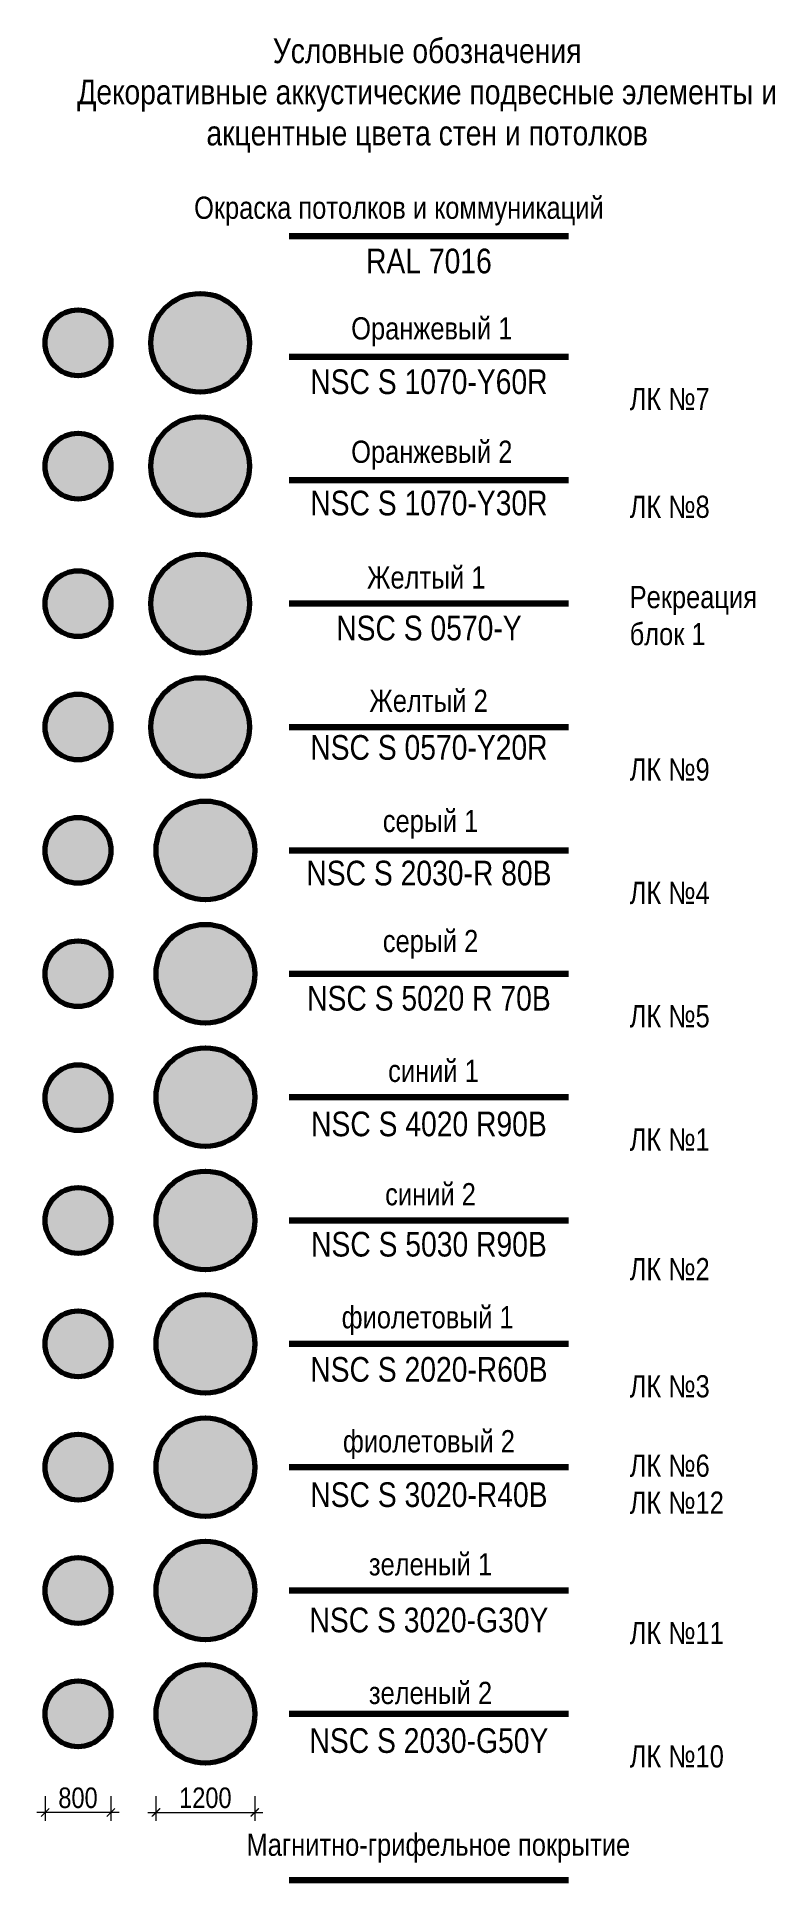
# Model space of a CAD drawing. Header units: millimetres. Extents: x -328335 to 1212475, y -208171 to 164144.
# Drawn here: x -43054 to -34081, y 57532 to 79946 of the extents above; entities that cross this region are included whole.
import ezdxf

# ---------------------------------------------------------------- set-up
doc = ezdxf.new("R2010")
doc.units = ezdxf.units.MM
doc.header["$LTSCALE"] = 0.5
doc.layers.get('Defpoints').update_dxf_attribs({"color": 140})
for name, color, linetype, lineweight in [('АИ_Текст', 7, 'Continuous', 13), ('АЦ_Бафы', 8, 'Continuous', 0), ('АЦ_Стены', 8, 'Continuous', 70)]:
    doc.layers.add(name, color=color, linetype=linetype, lineweight=lineweight)
doc.styles.add('style1', font='ARIALN.TTF')
doc.dimstyles.new('Dim100_ареал', dxfattribs={"dimscale": 100, "dimtxt": 2.5, "dimasz": 1, "dimexe": 1, "dimexo": 1, "dimgap": 0.5, "dimtad": 1, "dimzin": 12, "dimdsep": 46, "dimtxsty": 'style1', "dimblk": 'ARCHTICK', "dimcen": 1, "dimdle": 1, "dimaunit": 1, "dimadec": 0, "dimazin": 3, "dimtfac": 1, "dimtmove": 1, "dimatfit": 3, "dimldrblk": 'OPEN30', "dimfxl": 2, "dimfxlon": 1, "dimtolj": 1, "dimtzin": 0, "dimlwd": 5, "dimlwe": 5, "dimarcsym": 0})

msp = doc.modelspace()

# ---------------------------------------------------------------- texts
at = {"layer": 'АИ_Текст', "transparency": 33554653, "style": 'style1'}
for s, insert, char_height, width, attachment_point in [('Условные обозначения\\PДекоративные аккустические подвесные элементы и акцентные цвета стен и потолков', (-38310.14, 79232.792), 300, 9332.30572, 5), ('Окраска потолков и коммуникаций', (-38653.624, 77827.95), 270, 5410.12964, 5), ('Оранжевый 1', (-38253.995, 76360.52), 270, 3327, 5), ('ЛК №7', (-35848.559, 75677.591), 270, 1888.44216, 1), ('Оранжевый 2', (-38253.995, 74860.52), 270, 3327, 5), ('ЛК №8', (-35848.559, 74367.05), 270, 1888.44216, 1), ('Желтый 1', (-38321.315, 73370.898), 270, 1888.44216, 5), ('Рекреация блок 1', (-35848.559, 73269.408), 270, 1888.44216, 1), ('Желтый 2', (-38293.315, 71870.898), 270, 1888.44216, 5), ('ЛК №9', (-35848.559, 71172.438), 270, 1888.44216, 1), ('серый 1', (-38269.315, 70370.898), 270, 1888.44216, 5), ('ЛК №4', (-35848.559, 69672.438), 270, 1888.44216, 1), ('серый 2', (-38269.315, 68910.898), 270, 1888.44216, 5), ('ЛК №5', (-35848.559, 68172.438), 270, 1888.44216, 1), ('синий 1', (-38233.315, 67370.898), 270, 1888.44216, 5), ('ЛК №1', (-35848.559, 66672.438), 270, 1888.44216, 1), ('синий 2', (-38269.315, 65870.898), 270, 1888.44216, 5), ('ЛК №2', (-35848.559, 65096.87), 270, 1888.44216, 1), ('фиолетовый 1', (-38303.995, 64336.52), 270, 3427, 5), ('ЛК №3', (-35848.559, 63672.438), 270, 1888.44216, 1), ('фиолетовый 2', (-38288.684, 62828.52), 270, 3396.37765, 5), ('ЛК №6 \\PЛК №12', (-35848.559, 62707.245), 270, 1888.44216, 1), ('зеленый 1', (-38269.315, 61370.898), 270, 1888.44216, 5), ('ЛК №11', (-35848.559, 60672.438), 270, 1888.44216, 1), ('зеленый 2', (-38269.315, 59806.898), 270, 1888.44216, 5), ('ЛК №10', (-35848.559, 59172.438), 270, 1888.44216, 1), ('Магнитно-грифельное покрытие', (-38174.121, 57922.017), 270, 6091.80057, 5)]:
    msp.add_mtext(s, dxfattribs=dict(at, insert=insert, char_height=char_height, width=width, attachment_point=attachment_point))
at = {"layer": 'АИ_Текст', "color": 0, "transparency": 33554653, "char_height": 300, "width": 3396.37765, "attachment_point": 5, "style": 'style1'}
for s, insert in [('\\pxa0.66667;{\\C240;\\c2367469;RAL 7016}', (-38288.684, 77218.453)), ('\\pxa0.66667;{\\C240;\\c2367469;NSC S 1070-Y60R}', (-38288.684, 75751.054)), ('\\pxa0.66667;{\\C240;\\c2367469;NSC S 1070-Y30R}', (-38288.684, 74275.647)), ('\\pxa0.66667;{\\C240;\\c2367469;NSC S 0570-Y}', (-38288.684, 72755.712)), ('\\pxa0.66667;{\\C240;\\c2367469;NSC S 0570-Y20R}', (-38288.684, 71303.955)), ('\\pxa0.66667;{\\C240;\\c2367469;NSC S 2030-R 80B}', (-38288.684, 69775.932)), ('\\pxa0.66667;{\\C240;\\c2367469;NSC S 5020 R 70В}', (-38288.684, 68253.825)), ('\\pxa0.66667;{\\C240;\\c2367469;NSC S 4020 R90B}', (-38288.684, 66725.802)), ('\\pxa0.66667;{\\C240;\\c2367469;NSC S 5030\\C256; \\C240;\\c2367469;R90B}', (-38288.684, 65262.848)), ('\\pxa0.66667;{\\C240;\\c2367469;NSC S 2020-R60B}', (-38288.684, 63740.74)), ('\\pxa0.66667;{\\C240;\\c2367469;NSC S 3020-R40B}', (-38288.684, 62217.679)), ('\\pxa0.66667;{\\C240;\\c2367469;NSC S 3020-G30Y}', (-38288.684, 60693.856)), ('\\pxa0.66667;{\\C240;\\c2367469;NSC S 2030-G50Y}', (-38288.684, 59227.656))]:
    msp.add_mtext(s, dxfattribs=dict(at, insert=insert))

# ---------------------------------------------------------------- blocks, each defined once
blk = doc.blocks.new('Баф_Ор-2_1200')
at = {"layer": 'АЦ_Стены', "true_color": 0xdc8b09}
h = blk.add_hatch(color=42, dxfattribs=at)
h.dxf.hatch_style = 1
h.paths.add_polyline_path([(600, 0, 1), (-600, 0, 1)])
at = {"layer": 'АЦ_Стены', "color": 42, "true_color": 0xdc8b09}
blk.add_circle((0, 0), 600, dxfattribs=at)
blk = doc.blocks.new('Баф_ж1_1200')
at = {"layer": 'АЦ_Стены', "true_color": 0xfad500}
h = blk.add_hatch(color=40, dxfattribs=at)
h.dxf.hatch_style = 1
h.paths.add_polyline_path([(600, 0, 1), (-600, 0, 1)])
at = {"layer": 'АЦ_Стены', "color": 40, "true_color": 0xfad500}
blk.add_circle((0, 0), 600, dxfattribs=at)
blk = doc.blocks.new('Баф_ж2_1200')
at = {"layer": 'АЦ_Стены', "true_color": 0xfdb230}
h = blk.add_hatch(color=40, dxfattribs=at)
h.dxf.hatch_style = 1
h.paths.add_polyline_path([(600, 0, 1), (-600, 0, 1)])
at = {"layer": 'АЦ_Стены', "color": 40, "true_color": 0xfdb230}
blk.add_circle((0, 0), 600, dxfattribs=at)
blk = doc.blocks.new('Баф_сер1_1200')
at = {"layer": 'АЦ_Стены', "true_color": 0x80abd1}
h = blk.add_hatch(color=143, dxfattribs=at)
h.dxf.hatch_style = 1
h.paths.add_polyline_path([(600, 0, 1), (-600, 0, 1)])
at = {"layer": 'АЦ_Стены', "color": 143, "true_color": 0x80abd1}
blk.add_circle((0, 0), 600, dxfattribs=at)
blk = doc.blocks.new('Баф_сер2_1200')
at = {"layer": 'АЦ_Стены', "true_color": 0x545671}
h = blk.add_hatch(color=251, dxfattribs=at)
h.dxf.hatch_style = 1
h.paths.add_polyline_path([(600, -13, 1), (-600, -13, 1)])
at = {"layer": 'АЦ_Стены', "color": 251, "true_color": 0x545671}
blk.add_circle((0, -13), 600, dxfattribs=at)
blk = doc.blocks.new('Баф_син1_1200')
at = {"layer": 'АЦ_Стены', "true_color": 0x5c7384}
h = blk.add_hatch(color=155, dxfattribs=at)
h.dxf.hatch_style = 1
h.paths.add_polyline_path([(600, 0, 1), (-600, 0, 1)])
at = {"layer": 'АЦ_Стены', "color": 155, "true_color": 0x5c7384}
blk.add_circle((0, 0), 600, dxfattribs=at)
blk = doc.blocks.new('Баф_син2_1200')
at = {"layer": 'АЦ_Стены', "true_color": 0x24526e}
h = blk.add_hatch(color=167, dxfattribs=at)
h.dxf.hatch_style = 1
h.paths.add_polyline_path([(600, 0, 1), (-600, 0, 1)])
at = {"layer": 'АЦ_Стены', "color": 167, "true_color": 0x24526e}
blk.add_circle((0, 0), 600, dxfattribs=at)
blk = doc.blocks.new('Баф_ф1_1200')
at = {"layer": 'АЦ_Стены', "true_color": 0x9e6b9d}
h = blk.add_hatch(color=215, dxfattribs=at)
h.dxf.hatch_style = 1
h.paths.add_polyline_path([(600, 0, 1), (-600, 0, 1)])
at = {"layer": 'АЦ_Стены', "color": 215, "true_color": 0x9e6b9d}
blk.add_circle((0, 0), 600, dxfattribs=at)
blk = doc.blocks.new('Баф_ф2_1200')
at = {"layer": 'АЦ_Стены', "true_color": 0x96435f}
h = blk.add_hatch(color=245, dxfattribs=at)
h.dxf.hatch_style = 1
h.paths.add_polyline_path([(600, 0, 1), (-600, 0, 1)])
at = {"layer": 'АЦ_Стены', "color": 245, "true_color": 0x96435f}
blk.add_circle((0, 0), 600, dxfattribs=at)
blk = doc.blocks.new('Баф_зел1_1200')
at = {"layer": 'АЦ_Стены', "true_color": 0x5d8038}
h = blk.add_hatch(color=77, dxfattribs=at)
h.dxf.hatch_style = 1
h.paths.add_polyline_path([(600, 0, 1), (-600, 0, 1)])
at = {"layer": 'АЦ_Стены', "color": 77, "true_color": 0x5d8038}
blk.add_circle((0, 0), 600, dxfattribs=at)
blk = doc.blocks.new('Баф_зел2_1200')
at = {"layer": 'АЦ_Стены', "true_color": 0x73b400}
h = blk.add_hatch(color=64, dxfattribs=at)
h.dxf.hatch_style = 1
h.paths.add_polyline_path([(600, 0, 1), (-600, 0, 1)])
at = {"layer": 'АЦ_Стены', "color": 64, "true_color": 0x73b400}
blk.add_circle((0, 0), 600, dxfattribs=at)
blk = doc.blocks.new('Баф_ор2_800')
at = {"layer": 'АЦ_Стены', "true_color": 0xdc8b09}
h = blk.add_hatch(color=42, dxfattribs=at)
h.dxf.hatch_style = 1
h.paths.add_polyline_path([(400, 0, 1), (-400, 0, 1)])
at = {"layer": 'АЦ_Стены', "color": 42, "true_color": 0xdc8b09}
blk.add_circle((0, 0), 400, dxfattribs=at)
blk = doc.blocks.new('Баф_ж1_800')
at = {"layer": 'АЦ_Стены', "true_color": 0xfad500}
h = blk.add_hatch(color=40, dxfattribs=at)
h.dxf.hatch_style = 1
h.paths.add_polyline_path([(400, 0, 1), (-400, 0, 1)])
at = {"layer": 'АЦ_Стены', "color": 40, "true_color": 0xfad500}
blk.add_circle((0, 0), 400, dxfattribs=at)
blk = doc.blocks.new('Баф_ж2_800')
at = {"layer": 'АЦ_Стены', "true_color": 0xfdb230}
h = blk.add_hatch(color=40, dxfattribs=at)
h.dxf.hatch_style = 1
h.paths.add_polyline_path([(400, 0, 1), (-400, 0, 1)])
at = {"layer": 'АЦ_Стены', "color": 40, "true_color": 0xfdb230}
blk.add_circle((0, 0), 400, dxfattribs=at)
blk = doc.blocks.new('Баф_сер1_800')
at = {"layer": 'АЦ_Стены', "true_color": 0x80abd1}
h = blk.add_hatch(color=143, dxfattribs=at)
h.dxf.hatch_style = 1
h.paths.add_polyline_path([(400, 0, 1), (-400, 0, 1)])
at = {"layer": 'АЦ_Стены', "color": 143, "true_color": 0x80abd1}
blk.add_circle((0, 0), 400, dxfattribs=at)
blk = doc.blocks.new('Баф_сер2_800')
at = {"layer": 'АЦ_Стены', "true_color": 0x545671}
h = blk.add_hatch(color=251, dxfattribs=at)
h.dxf.hatch_style = 1
h.paths.add_polyline_path([(400, 0, 1), (-400, 0, 1)])
at = {"layer": 'АЦ_Стены', "color": 251, "true_color": 0x545671}
blk.add_circle((0, 0), 400, dxfattribs=at)
blk = doc.blocks.new('Баф_син1_800')
at = {"layer": 'АЦ_Стены', "true_color": 0x5c7384}
h = blk.add_hatch(color=155, dxfattribs=at)
h.dxf.hatch_style = 1
h.paths.add_polyline_path([(400, 0, 1), (-400, 0, 1)])
at = {"layer": 'АЦ_Стены', "color": 155, "true_color": 0x5c7384}
blk.add_circle((0, 0), 400, dxfattribs=at)
blk = doc.blocks.new('Баф_син2_800')
at = {"layer": 'АЦ_Стены', "true_color": 0x24526e}
h = blk.add_hatch(color=167, dxfattribs=at)
h.dxf.hatch_style = 1
h.paths.add_polyline_path([(400, 0, 1), (-400, 0, 1)])
at = {"layer": 'АЦ_Стены', "color": 167, "true_color": 0x24526e}
blk.add_circle((0, 0), 400, dxfattribs=at)
blk = doc.blocks.new('Баф_ф1_800')
at = {"layer": 'АЦ_Стены', "true_color": 0x9e6b9d}
h = blk.add_hatch(color=215, dxfattribs=at)
h.dxf.hatch_style = 1
h.paths.add_polyline_path([(400, 0, 1), (-400, 0, 1)])
at = {"layer": 'АЦ_Стены', "color": 215, "true_color": 0x9e6b9d}
blk.add_circle((0, 0), 400, dxfattribs=at)
blk = doc.blocks.new('Баф_ф2_800')
at = {"layer": 'АЦ_Стены', "true_color": 0x96435f}
h = blk.add_hatch(color=245, dxfattribs=at)
h.dxf.hatch_style = 1
h.paths.add_polyline_path([(400, 0, 1), (-400, 0, 1)])
at = {"layer": 'АЦ_Стены', "color": 245, "true_color": 0x96435f}
blk.add_circle((0, 0), 400, dxfattribs=at)
blk = doc.blocks.new('Баф_зел1_800')
at = {"layer": 'АЦ_Стены', "true_color": 0x5d8038}
h = blk.add_hatch(color=77, dxfattribs=at)
h.dxf.hatch_style = 1
h.paths.add_polyline_path([(400, 0, 1), (-400, 0, 1)])
at = {"layer": 'АЦ_Стены', "color": 77, "true_color": 0x5d8038}
blk.add_circle((0, 0), 400, dxfattribs=at)
blk = doc.blocks.new('Баф_зел2_800')
at = {"layer": 'АЦ_Стены', "true_color": 0x73b400}
h = blk.add_hatch(color=64, dxfattribs=at)
h.dxf.hatch_style = 1
h.paths.add_polyline_path([(400, 0, 1), (-400, 0, 1)])
at = {"layer": 'АЦ_Стены', "color": 64, "true_color": 0x73b400}
blk.add_circle((0, 0), 400, dxfattribs=at)
blk = doc.blocks.new('Баф_ор1_800')
at = {"layer": 'АЦ_Стены', "true_color": 0xee6119}
h = blk.add_hatch(color=32, dxfattribs=at)
h.dxf.hatch_style = 1
h.paths.add_polyline_path([(400, 0, 1), (-400, 0, 1)])
at = {"layer": 'АЦ_Стены', "color": 32, "true_color": 0xee6119}
blk.add_circle((0, 0), 400, dxfattribs=at)
blk = doc.blocks.new('Баф_Ор-1_1200')
at = {"layer": 'АЦ_Стены', "true_color": 0xee6119}
h = blk.add_hatch(color=32, dxfattribs=at)
h.dxf.hatch_style = 1
h.paths.add_polyline_path([(600, 0, 1), (-600, 0, 1)])
at = {"layer": 'АЦ_Стены', "color": 32, "true_color": 0xee6119}
blk.add_circle((0, 0), 600, dxfattribs=at)
blk = doc.blocks.new('_ArchTick')
at = {"color": 0, "linetype": 'ByBlock', "const_width": 0.15}
blk.add_lwpolyline([(-0.5, -0.5), (0.5, 0.5)], dxfattribs=at)
blk = doc.blocks.new('*D689')
at = {"layer": 'Defpoints', "color": 0, "transparency": 16777216}
for p in [(-41606, 59554), (-40406, 59554), (-40406, 58355)]:
    blk.add_point(p, dxfattribs=at)
at = {"layer": 'АЦ_Стены', "color": 0, "lineweight": 5, "transparency": 16777216}
for p, q in [((-41606, 58555), (-41606, 58255)), ((-40406, 58555), (-40406, 58255)), ((-41706, 58355), (-40306, 58355))]:
    blk.add_line(p, q, dxfattribs=at)
at = {"layer": 'АЦ_Стены', "color": 0, "lineweight": 5, "transparency": 16777216, "xscale": 100, "yscale": 100, "zscale": 100, "rotation": 180}
blk.add_blockref('_ArchTick', (-41606, 58355), dxfattribs=at)
at = {"layer": 'АЦ_Стены', "color": 0, "lineweight": 5, "transparency": 16777216, "xscale": 100, "yscale": 100, "zscale": 100}
blk.add_blockref('_ArchTick', (-40406, 58355), dxfattribs=at)
at = {"layer": 'АЦ_Стены', "color": 0, "lineweight": 0, "transparency": 16777216, "insert": (-41006, 58532), "char_height": 250, "attachment_point": 5, "style": 'style1'}
blk.add_mtext('\\A1;1200', dxfattribs=at)
blk = doc.blocks.new('_Open30')
at = {"color": 0, "linetype": 'ByBlock', "lineweight": -2}
for p, q in [((-1, 0.27), (0, 0)), ((0, 0), (-1, -0.27)), ((0, 0), (-1, 0))]:
    blk.add_line(p, q, dxfattribs=at)
blk = doc.blocks.new('*D690')
at = {"layer": 'Defpoints', "color": 0, "transparency": 16777216}
for p in [(-42954, 59554), (-42154, 59554), (-42954, 58355)]:
    blk.add_point(p, dxfattribs=at)
at = {"layer": 'АЦ_Стены', "color": 0, "lineweight": 5, "transparency": 16777216}
for p, q in [((-42954, 58555), (-42954, 58255)), ((-42154, 58555), (-42154, 58255)), ((-42054, 58355), (-43054, 58355))]:
    blk.add_line(p, q, dxfattribs=at)
at = {"layer": 'АЦ_Стены', "color": 0, "lineweight": 5, "transparency": 16777216, "xscale": 100, "yscale": 100, "zscale": 100, "rotation": 180}
blk.add_blockref('_ArchTick', (-42954, 58355), dxfattribs=at)
at = {"layer": 'АЦ_Стены', "color": 0, "lineweight": 5, "transparency": 16777216, "xscale": 100, "yscale": 100, "zscale": 100}
blk.add_blockref('_ArchTick', (-42154, 58355), dxfattribs=at)
at = {"layer": 'АЦ_Стены', "color": 0, "lineweight": 0, "transparency": 16777216, "insert": (-42554, 58532), "char_height": 250, "attachment_point": 5, "style": 'style1'}
blk.add_mtext('\\A1;800', dxfattribs=at)

# ---------------------------------------------------------------- dimensions: what is measured, and where the dimension line sits
at = {"layer": 'АЦ_Стены', "lineweight": 0, "transparency": 33554653}
for base, p1, p2, picture, middle in [((-42953.687, 58354.749), (-42153.687, 59553.955), (-42953.687, 59553.955), '*D690', (-42553.687, 58532.392)), ((-40405.875, 58354.749), (-41605.875, 59553.955), (-40405.875, 59553.955), '*D689', (-41005.875, 58532.392))]:
    dim = msp.add_linear_dim(base=base, p1=p1, p2=p2, dimstyle='Dim100_ареал', dxfattribs=at)
    dim.commit()
    dim.dimension.update_dxf_attribs({"geometry": picture, "text_midpoint": middle})

# ---------------------------------------------------------------- linework, layer by layer
at = {"layer": 'АЦ_Стены', "color": 250, "lineweight": 100, "true_color": 0x383e42, "transparency": 33554653}
msp.add_lwpolyline([(-36590.495, 77521.355), (-39986.873, 77521.355)], dxfattribs=at)
at = {"layer": 'АЦ_Стены', "color": 32, "lineweight": 100, "true_color": 0xee6119, "transparency": 33554653}
msp.add_lwpolyline([(-36590.495, 76053.955), (-39986.873, 76053.955)], dxfattribs=at)
at = {"layer": 'АЦ_Стены', "color": 42, "lineweight": 100, "true_color": 0xdc8b09, "transparency": 33554653}
msp.add_lwpolyline([(-36590.495, 74553.955), (-39986.873, 74553.955)], dxfattribs=at)
at = {"layer": 'АЦ_Стены', "color": 40, "lineweight": 100, "true_color": 0xfad500, "transparency": 33554653}
msp.add_lwpolyline([(-36590.495, 73053.955), (-39986.873, 73053.955)], dxfattribs=at)
at = {"layer": 'АЦ_Стены', "color": 40, "lineweight": 100, "true_color": 0xfdb230, "transparency": 33554653}
msp.add_lwpolyline([(-36590.495, 71553.955), (-39986.873, 71553.955)], dxfattribs=at)
at = {"layer": 'АЦ_Стены', "color": 143, "lineweight": 100, "true_color": 0x80abd1, "transparency": 33554653}
msp.add_lwpolyline([(-36590.495, 70053.955), (-39986.873, 70053.955)], dxfattribs=at)
at = {"layer": 'АЦ_Стены', "color": 251, "lineweight": 100, "true_color": 0x545671, "transparency": 33554653}
msp.add_lwpolyline([(-36590.495, 68553.955), (-39986.873, 68553.955)], dxfattribs=at)
at = {"layer": 'АЦ_Стены', "color": 155, "lineweight": 100, "true_color": 0x5c7384, "transparency": 33554653}
msp.add_lwpolyline([(-36590.495, 67053.955), (-39986.873, 67053.955)], dxfattribs=at)
at = {"layer": 'АЦ_Стены', "color": 167, "lineweight": 100, "true_color": 0x24526e, "transparency": 33554653}
msp.add_lwpolyline([(-36590.495, 65553.955), (-39986.873, 65553.955)], dxfattribs=at)
at = {"layer": 'АЦ_Стены', "color": 215, "lineweight": 100, "true_color": 0x9e6b9d, "transparency": 33554653}
msp.add_lwpolyline([(-36590.495, 64053.955), (-39986.873, 64053.955)], dxfattribs=at)
at = {"layer": 'АЦ_Стены', "color": 245, "lineweight": 100, "true_color": 0x96435f, "transparency": 33554653}
msp.add_lwpolyline([(-36590.495, 62553.955), (-39986.873, 62553.955)], dxfattribs=at)
at = {"layer": 'АЦ_Стены', "color": 77, "lineweight": 100, "true_color": 0x5d8038, "transparency": 33554653}
msp.add_lwpolyline([(-36590.495, 61053.955), (-39986.873, 61053.955)], dxfattribs=at)
at = {"layer": 'АЦ_Стены', "color": 64, "lineweight": 100, "true_color": 0x73b400, "transparency": 33554653}
msp.add_lwpolyline([(-36590.495, 59553.955), (-39986.873, 59553.955)], dxfattribs=at)
at = {"layer": 'АЦ_Стены', "color": 7, "lineweight": 100, "transparency": 33554653}
msp.add_lwpolyline([(-36590.495, 57532.234), (-39986.873, 57532.234)], dxfattribs=at)

# ---------------------------------------------------------------- block references
at = {"layer": 'АЦ_Бафы', "transparency": 33554653}
for name, p in [('Баф_Ор-1_1200', (-41069.317, 76226.328)), ('Баф_ор1_800', (-42553.687, 76226.328)), ('Баф_Ор-2_1200', (-41069.317, 74726.328)), ('Баф_ор2_800', (-42553.687, 74726.328)), ('Баф_ж1_1200', (-41069.317, 73053.955)), ('Баф_ж1_800', (-42553.687, 73053.955)), ('Баф_ж2_800', (-42553.687, 71553.955)), ('Баф_ж2_1200', (-41069.317, 71553.955)), ('Баф_сер1_1200', (-41005.875, 70053.955)), ('Баф_сер1_800', (-42553.687, 70053.955)), ('Баф_сер2_1200', (-41005.875, 68566.955)), ('Баф_сер2_800', (-42553.687, 68553.955)), ('Баф_син1_1200', (-41005.875, 67053.955)), ('Баф_син1_800', (-42553.687, 67046.292)), ('Баф_син2_1200', (-41005.875, 65553.955)), ('Баф_син2_800', (-42553.687, 65553.955)), ('Баф_ф1_1200', (-41005.875, 64053.955)), ('Баф_ф1_800', (-42553.687, 64053.955)), ('Баф_ф2_1200', (-41005.875, 62553.955)), ('Баф_ф2_800', (-42553.687, 62553.955)), ('Баф_зел1_1200', (-41005.875, 61053.955)), ('Баф_зел1_800', (-42553.687, 61053.955)), ('Баф_зел2_1200', (-41005.875, 59553.955)), ('Баф_зел2_800', (-42553.687, 59553.955))]:
    msp.add_blockref(name, p, dxfattribs=at)

msp.set_redraw_order([(e.dxf.handle, doc.entitydb.next_handle()) for e in msp.query("TEXT MTEXT ATTDEF DIMENSION ARC_DIMENSION")])  # texts and dimensions are drawn at this point

doc.saveas('drawing.dxf')
